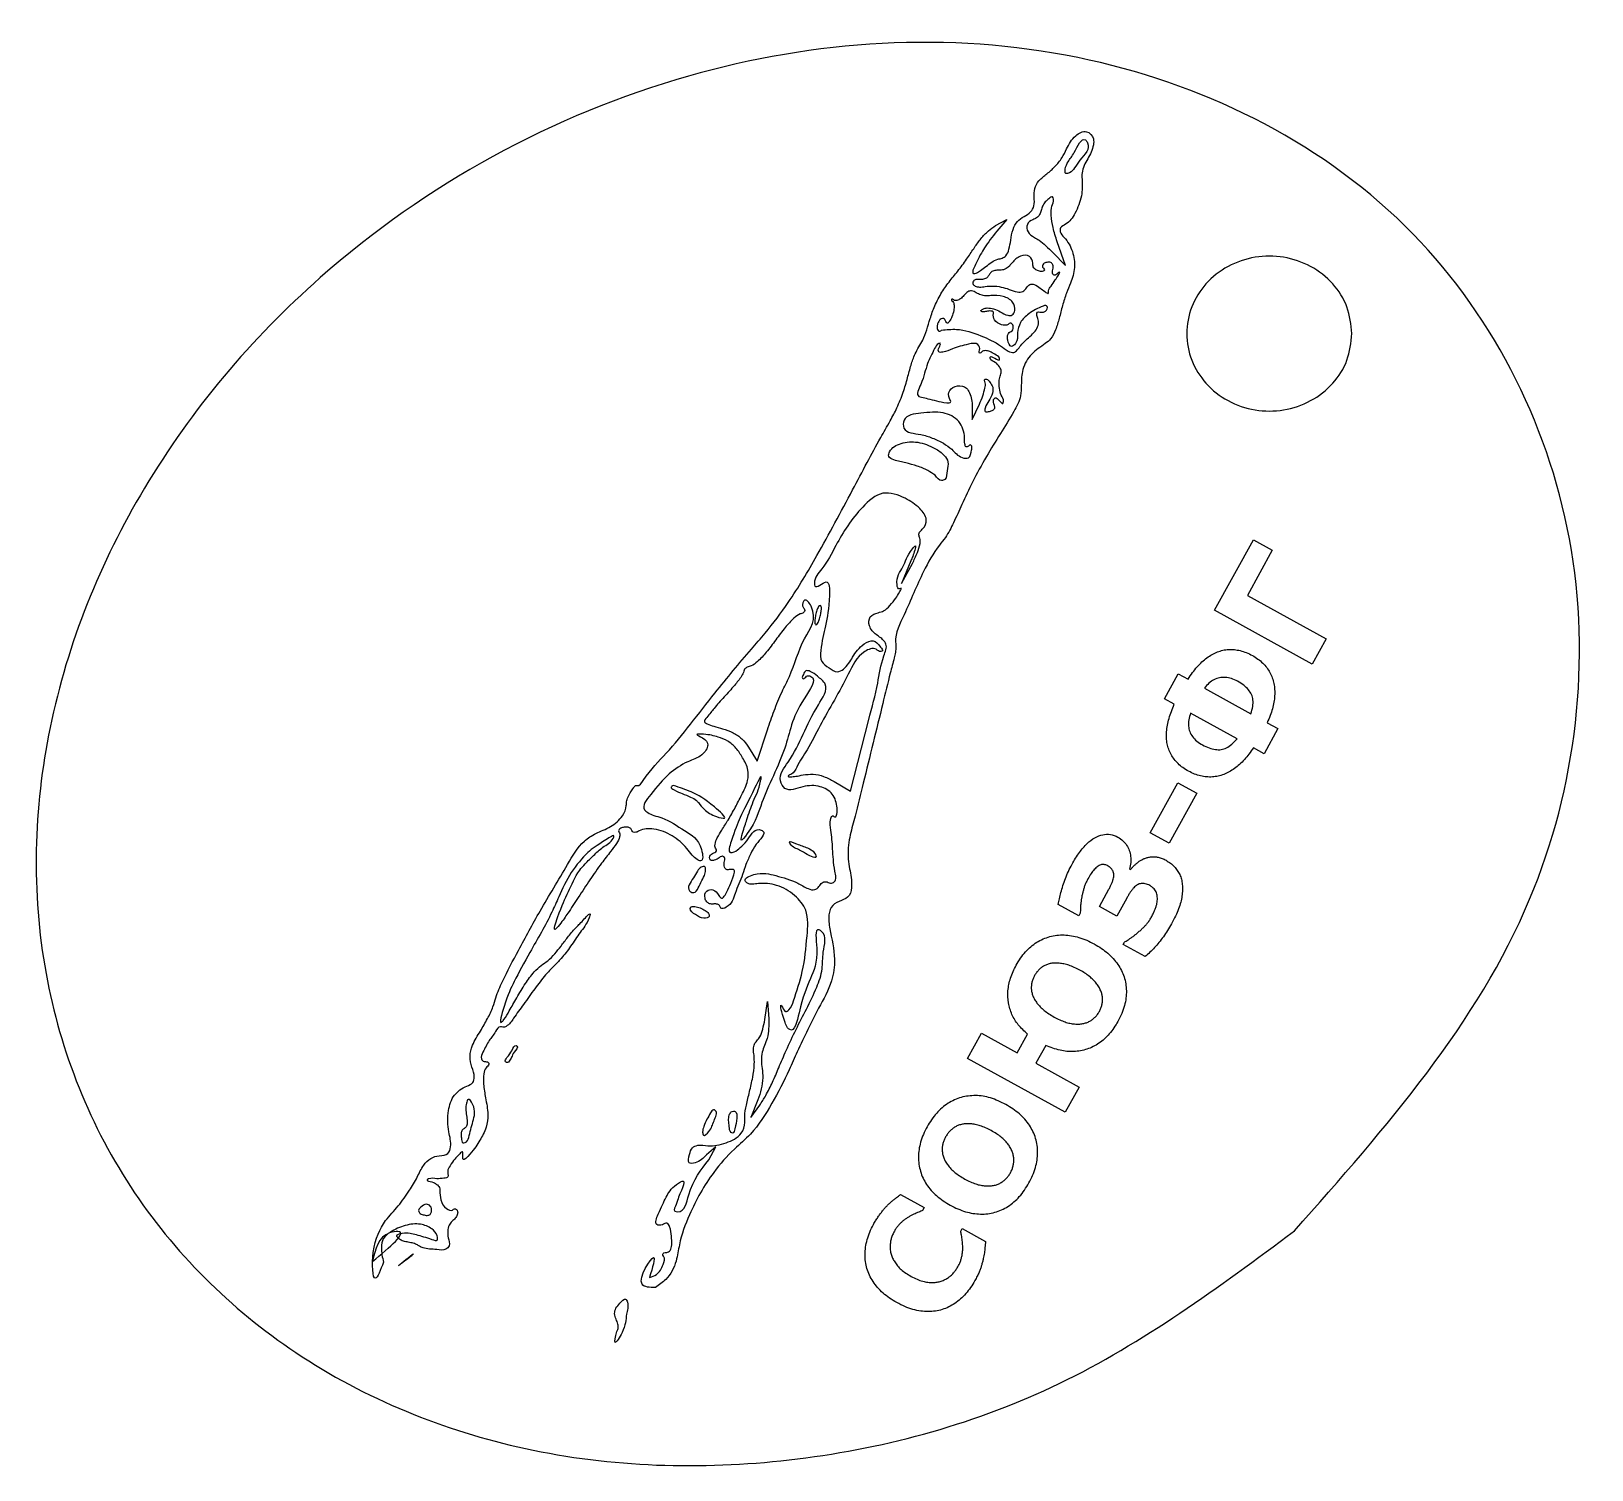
# Model space of a CAD drawing. Extents: x 44.2 to 81.9, y 88.2 to 122.9.
import ezdxf

# ---------------------------------------------------------------- set-up
doc = ezdxf.new("R2010")
doc.units = 0
doc.layers.add('Layer_1', color=7, linetype='CONTINUOUS')

msp = doc.modelspace()

# ---------------------------------------------------------------- linework, layer by layer
at = {"layer": 'Layer_1', "color": 7}
for points in [[(69.512509, 119.806815)], [(68.415976, 117.937312)], [(67.228949, 116.75178)], [(66.174937, 115.6977)], [(66.421937, 112.822342)], [(66.022144, 112.1931)], [(74.161025, 110.383231), (73.558515, 109.290323), (75.460809, 108.241606), (75.125498, 107.633378), (72.767035, 108.933577), (73.704855, 110.634714)], [(63.21887, 108.701527)], [(72.836719, 107.928594)], [(73.323025, 107.218521)], [(60.888355, 106.071547)], [(73.310871, 105.829068)], [(62.833104, 104.959395)], [(72.337698, 104.517112), (71.671444, 103.308577), (71.215274, 103.560059), (71.881529, 104.768594)], [(59.701005, 104.704155)], [(62.675489, 103.293705)], [(71.596619, 102.89546)], [(60.187424, 102.473655)], [(60.343505, 101.745975)], [(70.019276, 99.745919)], [(68.688786, 98.426489)], [(55.800289, 98.2968)], [(67.72636, 96.999152)], [(60.508598, 96.645315)], [(61.091327, 96.824955)], [(54.756998, 96.202103)], [(67.87903, 95.863705)], [(53.856813, 94.40466)], [(52.430337, 93.20895)], [(53.059063, 93.10428)], [(66.978138, 92.746102)], [(58.334375, 91.514257)]]:
    msp.add_lwpolyline(points, close=True, dxfattribs=at)
for points in [[(67.479242, 118.222403), (67.753669, 118.37142), (67.509427, 118.09215)], [(68.865648, 117.571567), (69.170909, 117.255577), (68.966357, 117.834502)], [(66.051696, 113.993415), (66.051603, 113.993572)], [(66.916649, 113.849572), (66.913424, 113.542837), (67.087208, 113.907465)], [(65.431386, 110.124428), (65.207824, 109.58118), (65.469948, 110.0658)], [(71.795054, 106.664724), (71.554296, 106.797452), (71.887859, 107.402511), (72.128617, 107.269784)], [(72.523015, 107.052356), (73.644435, 106.434128)], [(63.583347, 104.80062), (63.979348, 104.562038), (64.416099, 106.292333)], [(73.310871, 105.829068), (72.189451, 106.447297)], [(61.514697, 105.62907), (61.720821, 105.286665), (61.968592, 106.049423)], [(74.037249, 106.217573), (74.295426, 106.075242), (73.961862, 105.470183), (73.703686, 105.612513)], [(70.715548, 102.68724), (70.739324, 102.674133)], [(70.647555, 101.983277), (70.408297, 101.54928), (69.98697, 101.781554), (70.217496, 102.19971)], [(69.522195, 101.616458), (69.489886, 101.557851), (68.994118, 101.831164)], [(71.091899, 100.571408), (70.559697, 100.864805), (70.591134, 100.921829)], [(61.907388, 99.049193), (61.972601, 99.487695), (62.001866, 99.071138)], [(68.688786, 98.426489), (68.451277, 97.995665), (69.495083, 97.420225), (69.159773, 96.811999), (66.80131, 98.112198), (67.136619, 98.720424), (67.998273, 98.245402), (68.248883, 98.699989)], [(61.742104, 97.113765), (61.568823, 96.68604), (61.786266, 96.981488)], [(60.555122, 95.66541), (60.727793, 95.97801), (60.501969, 95.785958)], [(65.18439, 94.823386), (65.756183, 94.508161), (65.717766, 94.438474)], [(52.747665, 94.196505), (52.747611, 94.196813)], [(66.636777, 93.940062), (66.671719, 94.003444), (67.235598, 93.692582)]]:
    msp.add_lwpolyline(points, dxfattribs=at)
at = {"layer": 'Layer_1', "color": 1}
for points in [[(76.084811, 115.615252)], [(74.694919, 93.944875)]]:
    msp.add_lwpolyline(points, close=True, dxfattribs=at)
for points, knots in [([(74.694919, 93.944875), (72.869656, 92.592637), (69.269406, 89.925407), (62.79232, 88.133281), (56.370706, 88.262726), (50.626074, 90.512719), (46.340909, 94.652219), (44.138054, 100.172863), (44.308668, 106.273106), (46.707657, 112.180209), (51.71774, 118.114832), (59.62276, 122.463635), (69.406421, 123.123393), (77.95724, 119.001367), (82.24027, 110.748619), (81.082191, 101.17224), (76.903566, 96.444016), (74.694919, 93.944875)], [0, 0, 0, 0, 6.766367, 13.346357, 19.73316, 25.749556, 31.41027, 37.120766, 43.060724, 49.272926, 55.895829, 66.032651, 75.441806, 84.334187, 92.863332, 101.621928, 111.441654, 111.441654, 111.441654, 111.441654]), ([(76.084811, 115.615252), (76.060674, 115.396067), (76.012391, 114.957604), (75.641246, 114.383061), (75.103032, 113.959325), (74.440708, 113.736042), (73.739581, 113.736042), (73.078276, 113.959325), (72.536095, 114.383061), (72.179257, 114.957604), (72.053852, 115.615253), (72.179257, 116.272901), (72.536095, 116.847444), (73.078276, 117.27118), (73.739581, 117.494463), (74.440708, 117.494463), (75.103032, 117.27118), (75.641246, 116.847444), (76.012391, 116.272901), (76.060674, 115.834438), (76.084811, 115.615252)], [0, 0, 0, 0, 0.653902, 1.308082, 1.986449, 2.677561, 3.363637, 4.054749, 4.733116, 5.387296, 6.041198, 6.695099, 7.349279, 8.027647, 8.718759, 9.404835, 10.095947, 10.774314, 11.428494, 12.082395, 12.082395, 12.082395, 12.082395])]:
    msp.add_open_spline(points, degree=3, knots=knots, dxfattribs=at)
at = {"layer": 'Layer_1', "color": 7}
for points, knots in [([(67.509427, 118.09215), (67.402389, 117.951536), (67.196522, 117.681092), (67.060316, 117.427622), (66.879601, 117.0476), (67.038049, 117.080018), (67.128618, 117.143069), (67.250328, 117.239789), (67.381367, 117.337685), (67.512702, 117.417875), (67.641183, 117.427574), (67.755025, 117.504099), (67.811274, 117.669316), (67.849294, 117.884368), (67.881654, 118.119127), (67.991481, 118.329522), (68.164085, 118.442843), (68.33313, 118.532492), (68.424158, 118.710774), (68.41, 118.907877), (68.405605, 119.120395), (68.524305, 119.327874), (68.721124, 119.471615), (68.920227, 119.645683), (69.084116, 119.847012), (69.216988, 120.119044), (69.353325, 120.382885), (69.671897, 120.560125), (69.861748, 120.350218), (69.842063, 120.158854), (69.797461, 119.99368), (69.702102, 119.835128), (69.610224, 119.674982), (69.558589, 119.505137), (69.573478, 119.258964), (69.575242, 118.920239), (69.423387, 118.542899), (69.246418, 118.272989), (69.037699, 118.198786), (69.02859, 118.042829), (69.200146, 117.887303), (69.353265, 117.607677), (69.415686, 117.207424), (69.307944, 116.872541), (69.1797, 116.577208), (69.091222, 116.293259), (69.019566, 115.99183), (68.939589, 115.719181), (68.834205, 115.497835), (68.615795, 115.322159), (68.326424, 115.142403), (68.110052, 114.770391), (68.100257, 114.410793), (68.098462, 114.056884), (67.886513, 113.664979), (67.591387, 113.192912), (67.244016, 112.63227), (66.933386, 112.061976), (66.681616, 111.521925), (66.476935, 111.070779), (66.30865, 110.732429), (66.013121, 110.377721), (65.659042, 109.75479), (65.355271, 108.970865), (65.035551, 108.358156), (65.07855, 108.045598), (65.063326, 107.91835), (65.014446, 107.706538), (64.902679, 107.295776), (64.737735, 106.610009), (64.520649, 105.722713), (64.297375, 104.816029), (64.121696, 104.074433), (63.981729, 103.581225), (63.921054, 103.255652), (63.911891, 102.997822), (63.951471, 102.679838), (64.02216, 102.379338), (63.986671, 102.032405), (63.752282, 101.91629), (63.521282, 101.833517), (63.428969, 101.545872), (63.491048, 101.109442), (63.629404, 100.583811), (63.533778, 99.90766), (63.222532, 99.372674), (62.941714, 98.804796), (62.699443, 98.309799), (62.444839, 97.699901), (62.083863, 97.029151), (61.674119, 96.348352), (61.105809, 95.885544), (60.564578, 95.263617), (60.121669, 94.475056), (59.849152, 93.734491), (59.78125, 93.180552), (59.583544, 92.798445), (59.356129, 92.640726), (59.268958, 92.58027)], [0, 0, 0, 0, 0.501053, 0.963677, 1.181138, 1.24449, 1.367115, 1.528384, 1.703283, 1.862898, 1.978145, 2.081889, 2.25334, 2.478033, 2.744811, 2.960207, 3.163019, 3.354989, 3.523113, 3.726246, 3.941371, 4.149151, 4.411204, 4.667635, 4.942211, 5.182927, 5.570709, 5.848371, 6.088931, 6.234231, 6.414137, 6.599204, 6.785473, 6.969015, 7.11996, 7.521971, 7.972424, 8.322137, 8.466336, 8.561018, 8.728848, 9.124323, 9.509617, 9.903984, 10.158891, 10.478164, 10.793814, 11.087405, 11.334173, 11.509744, 11.9181, 12.350975, 12.726492, 12.988052, 13.400426, 14.024946, 14.674245, 15.373609, 15.973271, 16.459989, 16.862949, 17.098668, 17.841898, 18.986463, 19.681746, 19.78821, 19.924399, 20.063252, 20.440703, 21.200914, 22.179329, 23.181033, 24.002318, 24.465401, 24.718519, 24.993745, 25.236443, 25.672633, 25.947796, 26.171018, 26.407441, 26.652862, 26.990233, 27.735759, 28.261302, 28.989348, 29.572389, 30.16584, 30.641592, 31.552863, 32.457393, 32.988441, 33.73803, 34.917973, 35.684305, 36.083332, 36.591493, 36.907348, 36.907348, 36.907348, 36.907348]), ([(69.512509, 119.806815), (69.639377, 119.942011), (69.790543, 120.103101), (69.577619, 120.407431), (69.395326, 119.986812), (69.24104, 119.789545), (69.156081, 119.632477), (69.151804, 119.458261), (69.304247, 119.504249), (69.398038, 119.627864), (69.470521, 119.741175), (69.512509, 119.806815)], [0, 0, 0, 0, 0.455482, 0.542722, 0.94901, 1.215925, 1.411501, 1.51215, 1.602269, 1.770024, 2.001007, 2.001007, 2.001007, 2.001007]), ([(68.966357, 117.834502), (68.9303, 117.947457), (68.863544, 118.156582), (68.819869, 118.444077), (68.817946, 118.684043), (68.894778, 118.814289), (68.852836, 118.946924), (68.749981, 118.862179), (68.677296, 118.798759), (68.610281, 118.697344), (68.582664, 118.58934), (68.549263, 118.485823), (68.474334, 118.403215), (68.35317, 118.362623), (68.21324, 118.264133), (68.244718, 118.044009), (68.356652, 117.974272), (68.415976, 117.937312)], [0, 0, 0, 0, 0.354474, 0.656274, 0.877356, 1.048714, 1.106572, 1.206977, 1.319081, 1.440279, 1.551234, 1.655227, 1.763945, 1.868313, 2.04095, 2.221018, 2.424064, 2.424064, 2.424064, 2.424064]), ([(52.747611, 94.196813), (52.851369, 94.313125), (53.058785, 94.545638), (53.31657, 94.896358), (53.51371, 95.232108), (53.639456, 95.515481), (53.826885, 95.712142), (54.038428, 95.772066), (54.270642, 95.772206), (54.348493, 96.048292), (54.255146, 96.381337), (54.23367, 96.81381), (54.37452, 97.244456), (54.639342, 97.422727), (54.869945, 97.503847), (54.908539, 97.704105), (54.825693, 97.903386), (54.765039, 98.163428), (54.851895, 98.473454), (55.034524, 98.757666), (55.208767, 99.063145), (55.341923, 99.329421), (55.422293, 99.643414), (55.628423, 100.099214), (55.99267, 100.791937), (56.510957, 101.740803), (57.042698, 102.60776), (57.433717, 103.305231), (57.83915, 103.565047), (58.19267, 103.685602), (58.462103, 103.922264), (58.568104, 104.158619), (58.561519, 104.320406), (58.607289, 104.431834), (58.664724, 104.552179), (58.732969, 104.630357), (58.778374, 104.713801), (58.880575, 104.680641), (59.12097, 105.068501), (59.741972, 105.667574), (60.455634, 106.643438), (61.14041, 107.471295), (61.541839, 107.958527), (62.011911, 108.483567), (62.566043, 109.222076), (63.252855, 110.388346), (63.862459, 111.529473), (64.366766, 112.483098), (64.665751, 113.041278), (64.920496, 113.474109), (65.109562, 113.837182), (65.249785, 114.185534), (65.351046, 114.532989), (65.431737, 114.845133), (65.518661, 115.098286), (65.626458, 115.292844), (65.736421, 115.477368), (65.822857, 115.708426), (65.900102, 115.990014), (66.010343, 116.300334), (66.173538, 116.608689), (66.377763, 116.895866), (66.599788, 117.162353), (66.796959, 117.429783), (66.962602, 117.6871), (67.12234, 117.910206), (67.290921, 118.091198), (67.421082, 118.181882), (67.479242, 118.222403)], [0, 0, 0, 0, 0.467424, 0.934394, 1.303397, 1.632536, 1.86486, 2.082179, 2.296026, 2.466099, 2.830626, 3.347671, 3.745631, 4.116252, 4.282484, 4.423272, 4.662284, 4.930314, 5.204331, 5.598571, 5.942551, 6.260465, 6.486689, 6.911682, 7.755737, 8.837996, 10.145393, 10.838453, 11.174226, 11.563499, 11.953022, 12.215674, 12.305272, 12.431722, 12.572478, 12.69445, 12.770661, 12.797239, 12.989117, 13.853479, 15.720824, 16.421191, 17.100124, 17.610757, 18.535778, 19.863457, 21.666462, 22.417531, 23.09982, 23.56574, 23.924072, 24.326893, 24.689863, 25.008802, 25.294899, 25.489033, 25.674984, 25.938529, 26.225159, 26.551666, 26.924136, 27.267537, 27.607004, 27.964581, 28.263389, 28.524841, 28.787562, 28.999782, 28.999782, 28.999782, 28.999782]), ([(68.415974, 117.937312), (68.454826, 117.915487), (68.554302, 117.859606), (68.701629, 117.731776), (68.808442, 117.627445), (68.865648, 117.571567)], [0, 0, 0, 0, 0.133444, 0.341669, 0.5818, 0.5818, 0.5818, 0.5818]), ([(67.228943, 116.751787), (67.28807, 116.758185), (67.416951, 116.772128), (67.613588, 116.745492), (67.811726, 116.687154), (67.974606, 116.615805), (68.14246, 116.615819), (68.225406, 116.714862), (68.295425, 116.817437), (68.440331, 116.804105), (68.545184, 116.719059), (68.653856, 116.647614), (68.708368, 116.596432), (68.764625, 116.577915), (68.744604, 116.689887), (68.835783, 116.763401), (68.916094, 116.915846), (68.98025, 116.991175), (69.04582, 117.117134), (68.956675, 117.063778), (68.915559, 117.000591), (68.832686, 117.065031), (68.870763, 117.163981), (68.877527, 117.264921), (68.811544, 117.350071), (68.717426, 117.336532), (68.642522, 117.313132), (68.597636, 117.247515), (68.62954, 117.196385), (68.675086, 117.147147), (68.610507, 117.107253), (68.53737, 117.120635), (68.449174, 117.148336), (68.379956, 117.222395), (68.380897, 117.344316), (68.316723, 117.523731), (68.049353, 117.500754), (67.902186, 117.358518), (67.794553, 117.218238), (67.680308, 117.150688), (67.563379, 117.140454), (67.460784, 117.146232), (67.370314, 117.107628), (67.324553, 117.03356), (67.278949, 116.959175), (67.188737, 116.921575), (67.094071, 116.922521), (67.007022, 116.929618), (66.936347, 116.89104), (66.921838, 116.812295), (66.991237, 116.749674), (67.100715, 116.732817), (67.182924, 116.744974), (67.228949, 116.75178)], [0, 0, 0, 0, 0.177898, 0.387766, 0.590096, 0.7945, 0.926268, 1.050599, 1.166495, 1.270274, 1.436751, 1.571742, 1.654782, 1.66883, 1.72889, 1.861566, 2.041701, 2.194637, 2.257044, 2.308243, 2.406207, 2.452576, 2.564554, 2.677576, 2.753311, 2.849148, 2.933199, 2.99135, 3.052286, 3.105452, 3.147045, 3.230697, 3.329884, 3.420934, 3.508495, 3.691689, 3.905373, 4.164273, 4.301464, 4.433591, 4.547202, 4.648318, 4.741404, 4.823253, 4.905057, 4.997946, 5.098729, 5.189012, 5.256602, 5.319209, 5.395984, 5.505334, 5.644425, 5.644425, 5.644425, 5.644425]), ([(66.174971, 115.697632), (66.296002, 115.71091), (66.619686, 115.74642), (67.103509, 115.577205), (67.528594, 115.388453), (67.74988, 115.200288), (67.913556, 115.134943), (68.015452, 115.227716), (68.090033, 115.3405), (68.207933, 115.457403), (68.342471, 115.572865), (68.462996, 115.694074), (68.527031, 115.839714), (68.508939, 115.972432), (68.468163, 116.056261), (68.482947, 116.14428), (68.557892, 116.135467), (68.620041, 116.121481), (68.689987, 116.153393), (68.726767, 116.205508), (68.738997, 116.269201), (68.683319, 116.30164), (68.520435, 116.236142), (68.302995, 116.127985), (68.062398, 115.903842), (67.996253, 115.62959), (68.021416, 115.414519), (67.834922, 115.24766), (67.771926, 115.437669), (67.763236, 115.541099), (67.777797, 115.620969), (67.830348, 115.656986), (67.883577, 115.679371), (67.90728, 115.73904), (67.906035, 115.798936), (67.884765, 115.854934), (67.826768, 115.874438), (67.758216, 115.807501), (67.602081, 115.816549), (67.446506, 115.924141), (67.41605, 116.056061), (67.434107, 116.154759), (67.342133, 116.163086), (67.260057, 116.158384), (67.182242, 116.126389), (67.104263, 116.165765), (67.19458, 116.226104), (67.288538, 116.239421), (67.442153, 116.214419), (67.604108, 116.144668), (67.734947, 116.050488), (67.896421, 116.047337), (67.96605, 116.20078), (67.903815, 116.408209), (67.654206, 116.539773), (67.424071, 116.538324), (67.242451, 116.520921), (67.122204, 116.546252), (67.011781, 116.596324), (66.912927, 116.6598), (66.789173, 116.629886), (66.720038, 116.535788), (66.640936, 116.453441), (66.549937, 116.414003), (66.476882, 116.410134), (66.427416, 116.460515), (66.404067, 116.418192), (66.467123, 116.382506), (66.481064, 116.287224), (66.474395, 116.161881), (66.428489, 116.024172), (66.383643, 115.933117), (66.312131, 115.845716), (66.268878, 115.911876), (66.259282, 115.967099), (66.192157, 115.991873), (66.134349, 115.95039), (66.092625, 115.888126), (66.06549, 115.812769), (66.062868, 115.742542), (66.083767, 115.686553), (66.135681, 115.666224), (66.160999, 115.686524), (66.174937, 115.6977)], [0, 0, 0, 0, 0.361831, 0.967675, 1.50625, 1.730343, 1.864389, 1.970982, 2.10373, 2.279757, 2.462087, 2.638113, 2.788553, 2.921076, 3.020361, 3.078886, 3.135093, 3.20835, 3.277533, 3.346415, 3.400784, 3.443123, 3.509652, 3.900989, 4.193369, 4.453044, 4.713749, 4.835598, 5.013637, 5.105475, 5.179571, 5.235732, 5.289147, 5.347287, 5.412804, 5.469781, 5.51398, 5.569906, 5.730944, 5.936616, 6.089487, 6.131435, 6.19442, 6.300774, 6.403457, 6.43926, 6.503254, 6.615436, 6.768864, 6.943867, 7.146312, 7.249492, 7.37228, 7.578704, 7.845565, 8.148757, 8.263579, 8.391292, 8.510219, 8.630599, 8.726552, 8.85788, 8.970811, 9.06754, 9.144392, 9.193456, 9.209248, 9.262631, 9.356306, 9.488388, 9.642029, 9.770761, 9.838411, 9.888077, 9.955625, 10.00671, 10.069542, 10.150614, 10.232738, 10.305336, 10.359437, 10.400163, 10.450048, 10.450048, 10.450048, 10.450048]), ([(67.087208, 113.907465), (67.117083, 113.974636), (67.173179, 114.100761), (67.215762, 114.283622), (67.246186, 114.402522), (67.19491, 114.515952), (67.290944, 114.516384), (67.345532, 114.430829), (67.42988, 114.324846), (67.405051, 114.152979), (67.320185, 113.986683), (67.233684, 113.87028), (67.203541, 113.712499), (67.320507, 113.729949), (67.386564, 113.754718), (67.450183, 113.786636), (67.476121, 113.881516), (67.392306, 113.96645), (67.478257, 114.095428), (67.565285, 114.009087), (67.651539, 113.894551), (67.686063, 114.022373), (67.603355, 114.125476), (67.571163, 114.29211), (67.554212, 114.448138), (67.586804, 114.580941), (67.631821, 114.699692), (67.573857, 114.825555), (67.480554, 114.930152), (67.353188, 114.969238), (67.342433, 115.086494), (67.462577, 115.017998), (67.581822, 114.949504), (67.57264, 115.065797), (67.45485, 115.106798), (67.352316, 115.187254), (67.237312, 115.210292), (67.153122, 115.190907), (67.113323, 115.128014), (67.066085, 115.16257), (67.117608, 115.24061), (67.05502, 115.408692), (66.748934, 115.345226), (66.478673, 115.272925), (66.271678, 115.164069), (66.080639, 115.157512), (66.102823, 115.27405), (66.174161, 115.395465), (66.058047, 115.358191), (65.973063, 115.178797), (65.793788, 114.842333), (65.749583, 114.516178), (65.540118, 114.110002), (65.724552, 114.075617), (65.858908, 114.037414), (65.981035, 114.009542), (66.051696, 113.993415)], [0, 0, 0, 0, 0.22139, 0.415702, 0.545333, 0.626699, 0.662848, 0.77734, 0.911572, 1.057172, 1.261833, 1.459144, 1.539903, 1.627208, 1.715234, 1.78068, 1.821355, 1.991042, 2.060719, 2.184223, 2.290209, 2.333936, 2.499491, 2.67155, 2.835674, 2.96446, 3.081919, 3.199436, 3.352593, 3.507683, 3.536176, 3.654247, 3.77211, 3.800346, 3.953997, 4.089084, 4.202163, 4.2884, 4.344981, 4.369593, 4.428575, 4.569633, 4.798648, 5.203705, 5.449443, 5.547849, 5.651559, 5.756478, 5.789557, 5.948397, 6.346136, 6.879021, 7.167619, 7.232108, 7.38893, 7.604236, 7.604236, 7.604236, 7.604236]), ([(66.051603, 113.993572), (66.122451, 113.973136), (66.220366, 113.944892), (66.426329, 113.941531), (66.332153, 114.085985), (66.344834, 114.26244), (66.556649, 114.385285), (66.772133, 114.334695), (66.857433, 114.173569), (66.906, 114.022592), (66.913054, 113.90797), (66.916649, 113.849572)], [0, 0, 0, 0, 0.251961, 0.348224, 0.436208, 0.63084, 0.850792, 1.075132, 1.208471, 1.376563, 1.551146, 1.551146, 1.551146, 1.551146]), ([(66.421918, 112.822267), (66.492129, 112.742692), (66.595945, 112.625028), (66.868319, 112.580783), (66.890249, 112.772846), (66.917102, 112.875227), (66.873212, 112.945031), (66.826936, 112.89444), (66.755915, 112.861818), (66.725257, 112.987949), (66.740119, 113.17791), (66.632801, 113.539122), (66.17334, 113.753276), (65.740325, 113.694734), (65.248696, 113.648899), (65.239362, 113.211801), (65.647229, 113.204102), (65.95062, 113.097667), (66.213017, 112.984025), (66.356855, 112.872709), (66.421937, 112.822342)], [0, 0, 0, 0, 0.320153, 0.473387, 0.673691, 0.764285, 0.806834, 0.864804, 0.923383, 1.001192, 1.157276, 1.563287, 1.996201, 2.531914, 2.972002, 3.161351, 3.594036, 3.886978, 4.18555, 4.432276, 4.432276, 4.432276, 4.432276]), ([(66.022144, 112.1931), (66.067497, 112.12919), (66.131069, 112.039607), (66.308823, 112.108584), (66.294002, 112.309863), (66.358746, 112.505665), (66.227051, 112.712381), (65.973035, 112.872835), (65.616601, 113.021325), (65.212904, 112.992967), (64.939362, 112.853127), (64.872449, 112.626149), (65.080665, 112.537359), (65.302409, 112.496959), (65.586536, 112.419504), (65.829236, 112.3256), (65.963998, 112.233038), (66.022144, 112.1931)], [0, 0, 0, 0, 0.199865, 0.280154, 0.494669, 0.70813, 0.886523, 1.169661, 1.611343, 2.013679, 2.357033, 2.468635, 2.615948, 2.913063, 3.203173, 3.481044, 3.69193, 3.69193, 3.69193, 3.69193]), ([(65.469948, 110.0658), (65.51195, 110.151912), (65.58727, 110.30633), (65.659771, 110.511201), (65.660568, 110.660771), (65.616748, 110.753884), (65.651083, 110.84571), (65.761805, 110.926469), (65.856072, 111.155073), (65.623038, 111.437463), (65.282347, 111.670489), (64.722514, 111.861168), (64.104149, 111.296488), (63.685121, 110.647156), (63.366628, 109.992767), (63.08575, 109.71505), (63.118245, 109.421459), (63.480116, 109.783912), (63.471945, 109.038301), (63.386296, 108.626923), (63.262675, 108.09103), (63.23649, 107.682542), (63.457001, 107.553956), (63.635359, 107.406281), (63.878974, 107.546688), (64.033677, 107.824058), (64.222834, 108.093613), (64.547275, 108.250869), (64.655724, 108.095037), (64.77522, 107.962313), (64.676314, 107.92094), (64.558456, 108.052793), (64.152533, 107.889522), (63.828485, 107.155221), (63.349982, 106.381392), (62.964447, 105.602097), (62.716396, 105.247211), (62.606827, 104.988651), (62.509003, 104.965256), (62.47859, 104.947819), (62.460372, 104.903725), (62.566146, 104.913839), (62.662636, 104.922796), (62.770361, 104.945924), (62.833104, 104.959395)], [0, 0, 0, 0, 0.287737, 0.51598, 0.645504, 0.725546, 0.812734, 0.910889, 1.136567, 1.453899, 1.881428, 2.432828, 3.024758, 4.154237, 4.810731, 5.207261, 5.27293, 5.559942, 5.894125, 6.638654, 7.239362, 7.508974, 7.741587, 7.960884, 8.12659, 8.488701, 8.911354, 9.144957, 9.380817, 9.478062, 9.51529, 9.645154, 9.92032, 10.599654, 12.015706, 12.677523, 13.165627, 13.376215, 13.422609, 13.458451, 13.48214, 13.535876, 13.667108, 13.850155, 13.850155, 13.850155, 13.850155]), ([(64.416099, 106.292333), (64.497312, 106.588712), (64.638506, 107.103987), (64.709777, 107.697692), (64.876047, 108.05838), (64.783912, 108.198428), (64.70404, 108.273952), (64.559626, 108.367552), (64.410066, 108.522177), (64.415143, 108.805163), (64.623562, 108.867866), (64.798782, 108.919793), (64.93873, 109.049936), (65.076751, 109.22566), (65.132746, 109.324005), (65.226174, 109.490727), (65.125451, 109.416792), (65.050489, 109.722347), (65.287767, 109.987467), (65.336642, 110.265271), (65.567014, 110.531995), (65.50747, 110.29045), (65.46358, 110.194678), (65.431386, 110.124428)], [0, 0, 0, 0, 0.910913, 1.583685, 1.873246, 1.950969, 2.068011, 2.202815, 2.467808, 2.686447, 2.901363, 3.041325, 3.240223, 3.46785, 3.654075, 3.739545, 3.783585, 3.898535, 4.354641, 4.850448, 4.94936, 5.051193, 5.331501, 5.331501, 5.331501, 5.331501]), ([(61.968592, 106.049423), (62.022132, 106.201628), (62.130864, 106.510731), (62.302344, 106.941403), (62.601014, 107.500734), (62.769988, 108.208046), (63.233799, 108.776015), (62.888374, 109.239184), (62.819306, 109.112397), (62.813253, 109.039252), (62.850684, 108.985177), (62.887358, 108.926085), (62.835111, 108.864024), (62.727956, 108.842949), (62.573732, 108.717125), (62.38108, 108.505633), (62.17148, 108.218542), (61.960409, 107.93226), (61.766533, 107.718121), (61.604512, 107.593489), (61.488989, 107.566138), (61.416172, 107.522852), (61.401008, 107.433119), (61.321852, 107.298936), (61.155765, 107.095306), (60.932058, 106.842847), (60.686413, 106.584701), (60.561674, 106.402518), (60.412364, 106.243128), (60.550874, 106.17396), (60.686325, 106.124471), (60.815137, 106.090727), (60.888355, 106.071547)], [0, 0, 0, 0, 0.484023, 0.982965, 1.390014, 2.377163, 3.174726, 3.390016, 3.464561, 3.534523, 3.603625, 3.660668, 3.719853, 3.80747, 3.987136, 4.295719, 4.672635, 5.050227, 5.360803, 5.543732, 5.643696, 5.721594, 5.774523, 5.905291, 6.186053, 6.559365, 6.930842, 7.206501, 7.329077, 7.411638, 7.580486, 7.802862, 7.802862, 7.802862, 7.802862]), ([(63.218869, 108.70152), (63.231521, 108.740261), (63.256153, 108.815682), (63.267503, 108.925544), (63.279949, 109.000881), (63.242605, 109.068191), (63.190157, 109.002974), (63.163304, 108.930894), (63.128666, 108.820839), (63.117383, 108.712223), (63.104896, 108.636612), (63.142279, 108.569493), (63.194701, 108.634284), (63.209191, 108.674598), (63.21887, 108.701527)], [0, 0, 0, 0, 0.122293, 0.238077, 0.324805, 0.364082, 0.411185, 0.505941, 0.628225, 0.744008, 0.830741, 0.869961, 0.917045, 1.011773, 1.011773, 1.011773, 1.011773]), ([(72.128617, 107.269784), (72.163581, 107.323391), (72.230995, 107.42675), (72.343063, 107.56621), (72.459401, 107.685915), (72.579188, 107.78734), (72.704012, 107.870249), (72.793033, 107.909387), (72.836719, 107.928594)], [0, 0, 0, 0, 0.191915, 0.37003, 0.535748, 0.691938, 0.840285, 0.98323, 0.98323, 0.98323, 0.98323]), ([(72.836719, 107.928594), (72.880198, 107.943158), (72.967099, 107.972268), (73.105181, 107.989338), (73.246266, 107.98573), (73.390741, 107.96207), (73.53685, 107.913901), (73.68013, 107.845056), (73.814663, 107.760608), (73.932384, 107.662293), (74.029827, 107.551997), (74.10735, 107.431287), (74.165167, 107.301207), (74.203009, 107.162274), (74.219748, 107.016464), (74.219987, 106.865977), (74.202041, 106.711585), (74.166004, 106.552016), (74.111571, 106.38561), (74.062654, 106.275012), (74.037249, 106.217573)], [0, 0, 0, 0, 0.137277, 0.27438, 0.414694, 0.559611, 0.711904, 0.874569, 1.035438, 1.187253, 1.333074, 1.475245, 1.615963, 1.758509, 1.905478, 2.054976, 2.209069, 2.370725, 2.545014, 2.733345, 2.733345, 2.733345, 2.733345]), ([(61.786266, 96.981488), (61.834935, 97.05818), (61.948623, 97.237331), (62.098026, 97.541392), (62.253042, 97.908764), (62.434074, 98.337633), (62.657849, 98.810217), (62.918123, 99.314222), (63.152285, 99.785572), (63.316961, 100.257826), (63.288553, 100.690602), (63.422345, 101.096154), (63.092383, 101.294109), (63.233506, 100.529063), (62.983598, 100.0057), (62.782667, 99.493425), (62.620622, 98.70421), (62.432061, 98.868533), (62.389656, 98.996033), (62.333194, 99.16902), (62.302798, 99.273741), (62.286534, 99.426113), (62.356404, 99.319767), (62.387319, 99.210505), (62.54548, 99.324351), (62.647728, 99.655022), (62.854894, 100.253088), (62.91834, 100.977829), (62.9808, 101.657284), (62.628414, 102.080183), (62.221818, 102.316387), (61.847901, 102.35346), (61.615455, 102.313331), (61.498554, 102.324844), (61.371433, 102.453148), (61.79705, 102.627832), (62.161763, 102.527878), (62.634759, 102.400426), (62.904264, 102.221169), (63.109961, 102.158614), (63.216308, 102.262021), (63.276797, 102.35657), (63.392266, 102.395329), (63.481963, 102.330203), (63.657697, 102.38609), (63.562879, 102.763519), (63.551626, 103.126778), (63.516471, 103.582916), (63.463853, 103.812865), (63.53493, 104.001948), (63.618362, 103.911893), (63.658983, 104.050372), (63.65659, 104.21579), (63.576488, 104.526963), (63.218835, 104.712227), (62.832422, 104.706859), (62.422448, 104.519068), (62.204006, 104.9146), (62.749066, 105.594431), (62.920977, 106.277375), (63.498692, 107.102518), (63.18254, 107.330606), (63.049911, 107.45105), (62.885009, 107.494638), (62.847715, 107.390945), (62.792145, 107.309228), (62.863812, 107.263926), (62.904917, 107.370713), (63.221067, 107.301551), (62.557586, 106.457588), (62.48477, 105.626455), (61.825387, 104.399807), (61.701766, 103.814738), (61.296632, 103.297343), (61.398118, 103.649868), (61.477726, 103.894265), (61.630251, 104.359077), (61.780005, 104.623876), (61.839601, 105.01429), (61.521098, 104.334519), (61.327269, 104.00025), (61.15561, 103.549015), (60.997341, 103.049712), (61.207632, 103.103623), (61.324127, 103.216648), (61.521714, 103.384597), (61.649054, 103.691347), (61.978471, 103.57293), (61.679836, 103.296973), (61.571263, 103.057956), (61.447016, 102.809265), (61.353409, 102.479083), (61.189152, 102.131209), (61.102865, 101.798849), (60.841383, 101.702433), (60.817645, 101.813827), (60.738975, 101.846752), (60.658907, 101.839459), (60.571023, 101.837024), (60.496678, 101.895385), (60.443627, 102.002098), (60.468746, 102.176807), (60.688201, 102.205724), (60.772255, 102.085048), (60.867132, 101.942806), (60.991588, 102.114517), (61.063062, 102.293115), (61.145868, 102.471003), (61.196234, 102.677837), (61.069256, 102.676468), (60.980835, 102.656635), (60.915236, 102.744724), (60.923713, 102.844914), (60.960369, 102.952778), (60.863589, 103.014473), (60.784514, 102.934162), (60.700704, 102.896052), (60.615998, 102.8801), (60.56645, 102.934278), (60.576145, 102.997946), (60.613001, 103.05236), (60.67114, 103.076267), (60.727553, 103.091545), (60.749448, 103.148973), (60.698835, 103.198305), (60.700853, 103.309713), (60.763238, 103.454883), (60.879432, 103.646255), (61.03404, 103.884776), (61.192714, 104.168142), (61.351728, 104.484643), (61.504245, 104.774035), (61.521118, 105.104583), (61.38032, 105.362537), (61.226229, 105.606351), (61.023504, 105.783837), (60.733467, 105.889474), (60.548617, 105.939095), (60.187563, 105.949716), (60.452793, 105.850452), (60.584654, 105.66732), (60.366818, 105.383183), (59.994259, 105.279955), (59.533004, 104.959626), (59.249083, 104.606326), (58.902628, 104.176896), (59.097266, 104.031859), (59.235853, 103.970541), (59.560108, 103.893955), (59.96439, 103.595182), (60.376117, 103.38432), (60.433865, 102.83226), (60.243233, 102.924517), (60.1433, 103.029011), (59.977316, 103.255618), (59.682911, 103.506767), (59.277078, 103.670447), (58.947321, 103.657391), (58.805766, 103.567461), (58.726448, 103.565081), (58.695269, 103.623108), (58.66145, 103.681602), (58.577611, 103.702748), (58.490575, 103.695987), (58.415199, 103.671877), (58.361222, 103.611354), (58.411081, 103.547159), (58.403619, 103.432257), (58.316823, 103.282114), (58.16079, 103.07824), (57.936706, 102.795247), (57.677793, 102.421294), (57.415732, 102.019441), (57.163428, 101.634321), (57.011438, 101.413248), (56.773886, 101.12522), (56.980677, 101.765927), (57.13805, 102.071457), (57.350293, 102.56616), (57.585735, 102.833124), (57.776941, 103.015225), (57.994218, 103.234825), (58.201425, 103.323204), (58.297922, 103.541901), (57.880178, 103.269428), (57.6305, 103.114923), (57.194469, 102.591145), (56.965203, 102.092794), (56.749271, 101.60051), (56.512818, 101.153007), (56.198108, 100.619164), (55.847432, 99.959139), (55.677307, 99.604258), (55.466743, 98.884834), (55.652545, 99.100242), (55.751109, 99.2885), (55.923068, 99.590294), (56.112756, 99.907932), (56.306244, 100.176646), (56.496239, 100.354147), (56.681684, 100.475766), (56.837915, 100.637222), (56.992059, 100.83106), (57.146963, 101.040362), (57.339884, 101.266155), (57.47842, 101.397586), (57.718728, 101.674189), (57.621238, 101.364885), (57.446536, 101.171616), (57.226609, 100.821627), (57.017116, 100.549369), (56.802237, 100.329142), (56.578169, 100.096368), (56.339661, 99.786137), (56.096079, 99.425693), (55.865848, 99.129071), (55.725148, 98.902805), (55.58784, 98.857142), (55.483305, 98.901879), (55.38325, 98.712508), (55.235421, 98.536175), (55.130398, 98.318753), (55.025206, 98.117315), (55.128892, 98.022011), (55.229414, 98.043233), (55.255317, 97.94296), (55.144856, 97.885602), (55.111251, 97.707321), (55.111956, 97.463882), (55.165896, 97.135535), (55.235851, 96.790526), (55.195785, 96.432974), (55.005787, 96.099149), (54.880905, 95.89177), (54.584315, 95.589071), (54.62116, 95.77353), (54.612087, 95.884742), (54.501468, 95.765406), (54.417634, 95.685683), (54.315046, 95.53619), (54.234772, 95.403581), (54.259636, 95.313101), (54.262808, 95.225166), (54.124101, 95.219047), (53.982162, 95.19285), (53.845925, 95.236896), (53.709577, 95.158675), (53.893598, 95.131926), (53.96987, 95.0816), (54.059475, 95.009972), (54.060591, 94.869064), (54.072558, 94.685013), (54.171437, 94.49427), (54.34532, 94.419184), (54.410006, 94.489784), (54.470345, 94.469748), (54.495939, 94.408386), (54.484199, 94.328833), (54.436817, 94.244537), (54.350175, 94.180835), (54.270057, 94.082228), (54.244564, 93.936002), (54.252012, 93.772191), (54.324202, 93.606182), (54.18087, 93.466291), (53.997979, 93.498743), (53.817011, 93.50428), (53.673325, 93.527397), (53.572209, 93.572146), (53.491795, 93.627165), (53.387436, 93.658115), (53.270326, 93.678044), (53.15418, 93.705124), (53.070296, 93.749636), (52.97949, 93.855342), (53.25418, 93.925564), (53.508612, 93.851753), (53.746696, 93.785498), (54.021164, 93.687166), (53.991833, 93.883395), (53.855808, 94.02245), (53.570446, 94.141146), (53.209673, 94.091946), (52.907646, 93.957959), (52.672706, 93.776311), (52.628862, 93.494198), (52.672655, 93.308116), (52.700003, 93.19191)], [0, 0, 0, 0, 0.272353, 0.636209, 1.014361, 1.468821, 2.032342, 2.583417, 3.166752, 3.624842, 4.03415, 4.534989, 4.603308, 5.047799, 5.798684, 6.665478, 7.13086, 7.197741, 7.341814, 7.539318, 7.706586, 7.771411, 7.831519, 7.961751, 8.049833, 8.293874, 9.035751, 9.902181, 10.518804, 10.964628, 11.463217, 11.905137, 12.054288, 12.170559, 12.250055, 12.506677, 13.033734, 13.593675, 13.878596, 14.040245, 14.167451, 14.283639, 14.378621, 14.491602, 14.588704, 14.846154, 15.392875, 15.839875, 16.125644, 16.203587, 16.272342, 16.347842, 16.503454, 16.853365, 17.196722, 17.615544, 18.04798, 18.259637, 18.748584, 20.314189, 20.836989, 21.110732, 21.317381, 21.422636, 21.528472, 21.618757, 21.646528, 21.737521, 21.844872, 22.406621, 23.686794, 25.113524, 25.943285, 26.155752, 26.320562, 26.669897, 27.129455, 27.653165, 27.754485, 28.046625, 28.856779, 29.472329, 29.744086, 29.834636, 30.009883, 30.243527, 30.641733, 30.742389, 31.101108, 31.358558, 31.645776, 31.903119, 32.393451, 32.793367, 32.925213, 32.998496, 33.074674, 33.157615, 33.242018, 33.328694, 33.422156, 33.59845, 33.75212, 33.950178, 34.041948, 34.156233, 34.416373, 34.686389, 34.804865, 34.895833, 34.98953, 35.065127, 35.178577, 35.294794, 35.349688, 35.465905, 35.569801, 35.64343, 35.698842, 35.76003, 35.821998, 35.888063, 35.945205, 35.988682, 36.042499, 36.134298, 36.299996, 36.516468, 36.804199, 37.15338, 37.488959, 37.870087, 38.122729, 38.443625, 38.728361, 38.987289, 39.242837, 39.599314, 39.757792, 39.912243, 40.128977, 40.406016, 40.783513, 41.317323, 41.988302, 42.386427, 42.489317, 42.653941, 42.850337, 43.478808, 44.094677, 44.371889, 44.461213, 44.622075, 44.827788, 45.291348, 45.765731, 46.122393, 46.209382, 46.272989, 46.327862, 46.391877, 46.471138, 46.566867, 46.65321, 46.711613, 46.76792, 46.863349, 47.041478, 47.278979, 47.635964, 48.123926, 48.637808, 49.096381, 49.439438, 49.594469, 49.892391, 50.568, 51.148956, 51.356091, 51.640817, 51.94271, 52.267258, 52.322259, 52.533493, 53.071903, 53.696095, 54.357529, 54.760868, 55.30281, 55.867022, 56.664945, 57.317842, 57.698754, 57.779587, 58.02793, 58.39173, 58.794373, 59.146915, 59.378569, 59.570258, 59.80986, 60.048811, 60.310006, 60.606262, 60.874176, 61.093009, 61.184534, 61.603341, 62.004451, 62.37683, 62.641763, 62.925141, 63.345893, 63.814563, 64.223928, 64.490704, 64.574344, 64.632826, 64.798643, 65.066079, 65.383396, 65.54947, 65.643177, 65.743434, 65.790926, 65.897326, 66.05068, 66.305535, 66.635735, 67.044008, 67.354797, 67.702657, 68.118775, 68.326485, 68.473733, 68.513014, 68.598731, 68.771668, 68.967918, 69.117475, 69.203833, 69.249955, 69.351336, 69.521808, 69.723483, 69.767193, 69.893982, 70.020605, 70.121844, 70.197183, 70.426392, 70.677217, 70.823538, 70.882178, 70.928064, 70.986707, 71.066158, 71.162948, 71.267987, 71.38642, 71.534244, 71.697062, 71.889975, 72.001988, 72.220625, 72.403045, 72.55639, 72.651026, 72.732632, 72.847191, 72.972539, 73.092247, 73.196274, 73.273626, 73.420637, 73.761663, 74.1593, 74.287145, 74.386149, 74.60234, 74.893625, 75.263353, 75.658596, 75.891663, 76.10705, 76.465243, 76.465243, 76.465243, 76.465243]), ([(73.323025, 107.218521), (73.273941, 107.242647), (73.180327, 107.288662), (73.030004, 107.317679), (72.884965, 107.308983), (72.748172, 107.261019), (72.622949, 107.174443), (72.557409, 107.094375), (72.523015, 107.052356)], [0, 0, 0, 0, 0.163497, 0.311829, 0.453539, 0.594564, 0.741507, 0.903782, 0.903782, 0.903782, 0.903782]), ([(73.644435, 106.434128), (73.662175, 106.49323), (73.694809, 106.601947), (73.702761, 106.762336), (73.665831, 106.903022), (73.584742, 107.022715), (73.469542, 107.130937), (73.374117, 107.187979), (73.323025, 107.218521)], [0, 0, 0, 0, 0.184688, 0.339726, 0.475319, 0.613157, 0.767725, 0.945857, 0.945857, 0.945857, 0.945857]), ([(73.703686, 105.612513), (73.669297, 105.561553), (73.602395, 105.462408), (73.490455, 105.327912), (73.374225, 105.209305), (73.251186, 105.109861), (73.123123, 105.029003), (72.990475, 104.967521), (72.853855, 104.925974), (72.71386, 104.905757), (72.571292, 104.906426), (72.426513, 104.929558), (72.280535, 104.976705), (72.137307, 105.045504), (72.002953, 105.129396), (71.88556, 105.225826), (71.789832, 105.333018), (71.714583, 105.449929), (71.658135, 105.575836), (71.620111, 105.709624), (71.603657, 105.851849), (71.606354, 106.00191), (71.628808, 106.160274), (71.667006, 106.325446), (71.721848, 106.495608), (71.770246, 106.607414), (71.795054, 106.664724)], [0, 0, 0, 0, 0.184333, 0.358622, 0.524142, 0.681777, 0.832096, 0.9774, 1.119085, 1.258957, 1.400146, 1.545208, 1.697022, 1.858697, 2.020749, 2.171152, 2.312895, 2.450105, 2.586599, 2.725438, 2.865654, 3.014533, 3.174486, 3.344586, 3.522655, 3.709917, 3.709917, 3.709917, 3.709917]), ([(72.189451, 106.447297), (72.172476, 106.394337), (72.140421, 106.294327), (72.1324, 106.141987), (72.162051, 106.002373), (72.230613, 105.876605), (72.337811, 105.767311), (72.476394, 105.677339), (72.627679, 105.606573), (72.779966, 105.566991), (72.925648, 105.562984), (73.064746, 105.608484), (73.196582, 105.699151), (73.270812, 105.783532), (73.310871, 105.829068)], [0, 0, 0, 0, 0.166311, 0.314067, 0.451913, 0.589323, 0.737862, 0.906326, 1.082667, 1.236807, 1.375657, 1.513529, 1.668306, 1.849747, 1.849747, 1.849747, 1.849747]), ([(60.888376, 106.071548), (60.973814, 106.044133), (61.142658, 105.989956), (61.362093, 105.837047), (61.464345, 105.697692), (61.514697, 105.62907)], [0, 0, 0, 0, 0.268381, 0.530378, 0.784559, 0.784559, 0.784559, 0.784559]), ([(62.833096, 104.959328), (62.912618, 104.968597), (63.079203, 104.988015), (63.338796, 104.928096), (63.499771, 104.844185), (63.583347, 104.80062)], [0, 0, 0, 0, 0.238867, 0.500392, 0.782787, 0.782787, 0.782787, 0.782787]), ([(59.701005, 104.704155), (59.850342, 104.652428), (60.221083, 104.524012), (60.521993, 104.339064), (61.06763, 103.858432), (60.655386, 103.96724), (60.46971, 104.084859), (60.330706, 104.250562), (60.238884, 104.369047), (60.096629, 104.428657), (59.907896, 104.513478), (59.769317, 104.560036), (59.609074, 104.659803), (59.673747, 104.691004), (59.701005, 104.704155)], [0, 0, 0, 0, 0.452917, 1.124406, 1.485442, 1.680406, 2.024933, 2.237968, 2.310373, 2.470673, 2.68965, 2.907077, 3.004914, 3.07619, 3.07619, 3.07619, 3.07619]), ([(62.675486, 103.293705), (62.764389, 103.260071), (62.921537, 103.200618), (63.09142, 103.135587), (63.174272, 102.941915), (63.032233, 102.980016), (62.919063, 103.039127), (62.736015, 103.162151), (62.564272, 103.207418), (62.474493, 103.380366), (62.586884, 103.331908), (62.675489, 103.293705)], [0, 0, 0, 0, 0.278822, 0.492858, 0.604842, 0.671134, 0.825951, 1.039774, 1.305517, 1.352312, 1.526621, 1.526621, 1.526621, 1.526621]), ([(68.994118, 101.831164), (69.002243, 101.876765), (69.019462, 101.973397), (69.057703, 102.124315), (69.105238, 102.288011), (69.163598, 102.459313), (69.23736, 102.631277), (69.34614, 102.843844), (69.48851, 103.074774), (69.671699, 103.296131), (69.863009, 103.444985), (70.057976, 103.525535), (70.255784, 103.531151), (70.422581, 103.468055), (70.554775, 103.3755), (70.649664, 103.264515), (70.71181, 103.132872), (70.745776, 102.989463), (70.749599, 102.837475), (70.727093, 102.738179), (70.715548, 102.68724)], [0, 0, 0, 0, 0.13892, 0.29438, 0.466736, 0.65027, 0.8369, 1.027515, 1.366287, 1.649002, 1.884862, 2.086722, 2.271508, 2.463925, 2.610975, 2.752172, 2.896641, 3.043464, 3.191755, 3.347962, 3.347962, 3.347962, 3.347962]), ([(70.739324, 102.674133), (70.753699, 102.691461), (70.783149, 102.726963), (70.833386, 102.777167), (70.888782, 102.826058), (70.948001, 102.873238), (71.013627, 102.912465), (71.083778, 102.944623), (71.158838, 102.967953), (71.238346, 102.980756), (71.321525, 102.984109), (71.409911, 102.973243), (71.503252, 102.94332), (71.564278, 102.912038), (71.596619, 102.89546)], [0, 0, 0, 0, 0.067515, 0.138323, 0.212759, 0.289172, 0.365074, 0.441492, 0.520228, 0.600074, 0.682447, 0.769213, 0.865814, 0.974726, 0.974726, 0.974726, 0.974726]), ([(71.596553, 102.895494), (71.63249, 102.873786), (71.703083, 102.831145), (71.794381, 102.7487), (71.870077, 102.655117), (71.930199, 102.551081), (71.970799, 102.436118), (71.991881, 102.310051), (71.995511, 102.174356), (71.981816, 102.029912), (71.951116, 101.877724), (71.898112, 101.716375), (71.823797, 101.543171), (71.734058, 101.369074), (71.635991, 101.202014), (71.534545, 101.05092), (71.427526, 100.913792), (71.318325, 100.788398), (71.207787, 100.673861), (71.130002, 100.605094), (71.091899, 100.571408)], [0, 0, 0, 0, 0.125724, 0.246964, 0.366757, 0.48563, 0.605643, 0.730433, 0.867572, 1.011733, 1.16485, 1.332356, 1.520246, 1.729749, 1.919537, 2.101136, 2.275286, 2.440995, 2.599838, 2.752364, 2.752364, 2.752364, 2.752364]), ([(60.187424, 102.473655), (60.217024, 102.528433), (60.268183, 102.623109), (60.344115, 102.728905), (60.464638, 102.763932), (60.488796, 102.638082), (60.445451, 102.511734), (60.342554, 102.344331), (60.241632, 102.050734), (59.996746, 102.211414), (60.10303, 102.357587), (60.187424, 102.473655)], [0, 0, 0, 0, 0.185688, 0.320937, 0.398005, 0.480513, 0.6208, 0.807167, 1.127226, 1.212424, 1.540894, 1.540894, 1.540894, 1.540894]), ([(70.217496, 102.19971), (70.231055, 102.22507), (70.256887, 102.273381), (70.288634, 102.344867), (70.31319, 102.410644), (70.327847, 102.470866), (70.335071, 102.524144), (70.333636, 102.572324), (70.323332, 102.615023), (70.307919, 102.653537), (70.28518, 102.686241), (70.256908, 102.715911), (70.22119, 102.743289), (70.170922, 102.774871), (70.102587, 102.800715), (70.015597, 102.791092), (69.934774, 102.743997), (69.856861, 102.670469), (69.780089, 102.571454), (69.717849, 102.468848), (69.668871, 102.37327), (69.634854, 102.293251), (69.608766, 102.213839), (69.587976, 102.135641), (69.569756, 102.058907), (69.553822, 101.982525), (69.54335, 101.908922), (69.53513, 101.841499), (69.532092, 101.781965), (69.529169, 101.726825), (69.5259, 101.672171), (69.523442, 101.63521), (69.522195, 101.616458)], [0, 0, 0, 0, 0.086242, 0.164297, 0.234503, 0.29656, 0.349852, 0.395391, 0.440224, 0.480993, 0.519093, 0.558932, 0.603532, 0.65364, 0.737207, 0.816977, 0.906998, 1.01294, 1.137032, 1.281687, 1.372372, 1.459059, 1.54223, 1.6229, 1.70174, 1.778835, 1.856859, 1.924708, 1.982506, 2.035625, 2.090374, 2.146755, 2.146755, 2.146755, 2.146755]), ([(70.591134, 100.921829), (70.603948, 100.929736), (70.633142, 100.947748), (70.681733, 100.978936), (70.739422, 101.015245), (70.799599, 101.058226), (70.859353, 101.103727), (70.920354, 101.154866), (70.982477, 101.209418), (71.043765, 101.267296), (71.101638, 101.324085), (71.153754, 101.387348), (71.203248, 101.45883), (71.249509, 101.537295), (71.291382, 101.618349), (71.32663, 101.698276), (71.354564, 101.775398), (71.374483, 101.849073), (71.385687, 101.918705), (71.38702, 101.985482), (71.381641, 102.048647), (71.367591, 102.107447), (71.345286, 102.160762), (71.310403, 102.207941), (71.263426, 102.249995), (71.20773, 102.285132), (71.149923, 102.313284), (71.094615, 102.33208), (71.042745, 102.339566), (70.993459, 102.338119), (70.945815, 102.326162), (70.899013, 102.305474), (70.855542, 102.272391), (70.812938, 102.231412), (70.771896, 102.181098), (70.730824, 102.122673), (70.688714, 102.056278), (70.661706, 102.008375), (70.647555, 101.983277)], [0, 0, 0, 0, 0.045169, 0.102908, 0.173221, 0.249614, 0.324664, 0.398485, 0.488367, 0.572639, 0.651396, 0.731407, 0.818095, 0.911994, 1.004474, 1.091644, 1.173881, 1.250312, 1.320315, 1.384852, 1.450228, 1.509967, 1.56557, 1.622403, 1.684403, 1.753683, 1.819297, 1.876999, 1.928136, 1.975728, 2.023947, 2.074633, 2.128118, 2.186847, 2.251721, 2.322516, 2.40104, 2.487469, 2.487469, 2.487469, 2.487469]), ([(60.343513, 101.74596), (60.386227, 101.727238), (60.461996, 101.694027), (60.54705, 101.631069), (60.586258, 101.508892), (60.380815, 101.482382), (60.257774, 101.569982), (60.07577, 101.681299), (60.135425, 101.792289), (60.236884, 101.774782), (60.303222, 101.756859), (60.343505, 101.745975)], [0, 0, 0, 0, 0.139186, 0.246895, 0.318164, 0.454577, 0.672888, 0.867165, 0.913555, 0.998276, 1.129263, 1.129263, 1.129263, 1.129263]), ([(68.248883, 98.699989), (68.171292, 98.771307), (68.021431, 98.909053), (67.86471, 99.168855), (67.779373, 99.45158), (67.766369, 99.752615), (67.832864, 100.06357), (67.976949, 100.382532), (68.182252, 100.685879), (68.46052, 100.928883), (68.784755, 101.069281), (69.13808, 101.111022), (69.508571, 101.045214), (69.806659, 100.913008), (70.034462, 100.77365), (70.188194, 100.655341), (70.321807, 100.526119), (70.433459, 100.386658), (70.521628, 100.238298), (70.585806, 100.080876), (70.62584, 99.915557), (70.641245, 99.743395), (70.632182, 99.565777), (70.595687, 99.382395), (70.529281, 99.193819), (70.41436, 98.959005), (70.242506, 98.702078), (69.986917, 98.468233), (69.690593, 98.320581), (69.365728, 98.263461), (69.021268, 98.294995), (68.803099, 98.381279), (68.688786, 98.426489)], [0, 0, 0, 0, 0.314873, 0.608158, 0.897501, 1.1927, 1.502183, 1.8424, 2.237502, 2.592577, 2.935208, 3.281543, 3.644795, 4.050349, 4.252356, 4.445146, 4.631042, 4.808696, 4.979509, 5.146981, 5.316814, 5.487876, 5.663768, 5.848587, 6.04682, 6.261745, 6.631943, 6.96714, 7.289418, 7.611281, 7.944965, 8.312246, 8.312246, 8.312246, 8.312246]), ([(70.01926, 99.745938), (70.004382, 99.777771), (69.974258, 99.842226), (69.911488, 99.931328), (69.83525, 100.01621), (69.742828, 100.09635), (69.634606, 100.173442), (69.512328, 100.246286), (69.383925, 100.311071), (69.25603, 100.36185), (69.134208, 100.393989), (69.020571, 100.412833), (68.915122, 100.417522), (68.818501, 100.407423), (68.730823, 100.384045), (68.65125, 100.349417), (68.580958, 100.302268), (68.518121, 100.247008), (68.463531, 100.183225), (68.418285, 100.112297), (68.382336, 100.036545), (68.356892, 99.957557), (68.341702, 99.876585), (68.339971, 99.792808), (68.352936, 99.706661), (68.378692, 99.619294), (68.419973, 99.530866), (68.480121, 99.443377), (68.556849, 99.354561), (68.652057, 99.268097), (68.764569, 99.185941), (68.890999, 99.110173), (69.022272, 99.043658), (69.150901, 98.991996), (69.27189, 98.957988), (69.38478, 98.94197), (69.488879, 98.938431), (69.584567, 98.949814), (69.672156, 98.972723), (69.752079, 99.007246), (69.823781, 99.053518), (69.886725, 99.110157), (69.94195, 99.174879), (69.988058, 99.247187), (70.024601, 99.325041), (70.049697, 99.407153), (70.063044, 99.491547), (70.06334, 99.577273), (70.049719, 99.663395), (70.029534, 99.718111), (70.019276, 99.745919)], [0, 0, 0, 0, 0.105241, 0.21309, 0.325456, 0.44687, 0.579231, 0.723616, 0.873458, 1.010311, 1.135577, 1.250699, 1.355312, 1.45126, 1.540946, 1.626559, 1.710341, 1.793799, 1.87692, 1.961312, 2.045477, 2.127771, 2.209624, 2.291785, 2.377879, 2.469966, 2.564185, 2.669345, 2.787423, 2.915614, 3.054259, 3.204703, 3.357343, 3.49531, 3.619946, 3.733342, 3.83662, 3.931538, 4.021369, 4.107348, 4.191601, 4.276196, 4.360499, 4.446094, 4.532704, 4.617718, 4.70284, 4.788096, 4.87397, 4.962717, 4.962717, 4.962717, 4.962717]), ([(60.501969, 95.785958), (60.425174, 95.704812), (60.317041, 95.590552), (60.022986, 95.558777), (60.090912, 95.795199), (60.132031, 95.957258), (60.323266, 96.040313), (60.598637, 95.975794), (60.967881, 96.057391), (61.338099, 96.232025), (61.443446, 96.523874), (61.409205, 96.755366), (61.466026, 97.004999), (61.538931, 97.315031), (61.617125, 97.642762), (61.659291, 97.937772), (61.652149, 98.166579), (61.626777, 98.32655), (61.643154, 98.453836), (61.721566, 98.540278), (61.808257, 98.648852), (61.864089, 98.830319), (61.892117, 98.972001), (61.907388, 99.049193)], [0, 0, 0, 0, 0.34293, 0.482874, 0.68359, 0.858799, 1.00234, 1.244771, 1.690279, 2.120063, 2.397749, 2.546898, 2.816826, 3.15294, 3.50735, 3.82609, 4.044377, 4.18946, 4.315193, 4.409318, 4.532632, 4.730558, 4.967465, 4.967465, 4.967465, 4.967465]), ([(62.001866, 99.071138), (62.002787, 98.990614), (62.004609, 98.831486), (61.974755, 98.610477), (61.901825, 98.426802), (61.833219, 98.253777), (61.815362, 98.061988), (61.845503, 97.85754), (61.864239, 97.627102), (61.827006, 97.371928), (61.770354, 97.199665), (61.742104, 97.113765)], [0, 0, 0, 0, 0.241652, 0.477548, 0.662263, 0.83308, 1.034106, 1.230241, 1.452652, 1.725243, 1.996373, 1.996373, 1.996373, 1.996373]), ([(55.800297, 98.296785), (55.828844, 98.36888), (55.860559, 98.448972), (55.966668, 98.38287), (55.835326, 98.263612), (55.80205, 98.146855), (55.744151, 98.067768), (55.701526, 97.996772), (55.609052, 98.037693), (55.712743, 98.171024), (55.765432, 98.246721), (55.800289, 98.2968)], [0, 0, 0, 0, 0.162, 0.179971, 0.341965, 0.480534, 0.587398, 0.641226, 0.696592, 0.801642, 1.006999, 1.006999, 1.006999, 1.006999]), ([(54.757, 96.202103), (54.790288, 96.332008), (54.858938, 96.599913), (54.946612, 96.887653), (54.746246, 97.179067), (54.690331, 97.008025), (54.681552, 96.888373), (54.704814, 96.73496), (54.725442, 96.599734), (54.719565, 96.479552), (54.655969, 96.418974), (54.586975, 96.382824), (54.56715, 96.287897), (54.583999, 96.1966), (54.584049, 96.065596), (54.711985, 96.078947), (54.737712, 96.149337), (54.756998, 96.202103)], [0, 0, 0, 0, 0.396559, 0.817825, 0.974945, 1.075225, 1.215273, 1.374417, 1.523118, 1.637028, 1.70971, 1.77646, 1.862213, 1.967359, 2.090316, 2.140967, 2.292602, 2.292602, 2.292602, 2.292602]), ([(60.508598, 96.645315), (60.537292, 96.690886), (60.583075, 96.763599), (60.647776, 96.888927), (60.787741, 96.821528), (60.645295, 96.563686), (60.627558, 96.403324), (60.423727, 96.20317), (60.394978, 96.362103), (60.437914, 96.483263), (60.482892, 96.586381), (60.508598, 96.645315)], [0, 0, 0, 0, 0.175759, 0.280439, 0.323135, 0.574585, 0.865038, 1.020806, 1.097032, 1.239652, 1.429888, 1.429888, 1.429888, 1.429888]), ([(67.72636, 96.999152), (67.840785, 96.928307), (68.058452, 96.793541), (68.307769, 96.510606), (68.461376, 96.18745), (68.512992, 95.832313), (68.45254, 95.460326), (68.293998, 95.100436), (68.0744, 94.774437), (67.792318, 94.525287), (67.464762, 94.379793), (67.109143, 94.33638), (66.738498, 94.399237), (66.379498, 94.557878), (66.053566, 94.776727), (65.8014, 95.056669), (65.649713, 95.381024), (65.597614, 95.735134), (65.657818, 96.106698), (65.815897, 96.4659), (66.035309, 96.791327), (66.317381, 97.040342), (66.644842, 97.186136), (67.000026, 97.231306), (67.373487, 97.171159), (67.604609, 97.058499), (67.72636, 96.999152)], [0, 0, 0, 0, 0.402011, 0.764734, 1.113812, 1.461684, 1.824311, 2.229225, 2.633145, 2.995208, 3.342921, 3.691999, 4.054722, 4.456733, 4.861349, 5.224641, 5.57258, 5.920293, 6.282357, 6.686276, 7.089393, 7.451454, 7.799807, 8.148339, 8.511836, 8.916472, 8.916472, 8.916472, 8.916472]), ([(61.091321, 96.82497), (61.130333, 96.8353), (61.234073, 96.862769), (61.2385, 96.606424), (61.193883, 96.493417), (61.163137, 96.289488), (61.05075, 96.34216), (61.056516, 96.473084), (61.027836, 96.604916), (61.037147, 96.732649), (61.075164, 96.797418), (61.091327, 96.824955)], [0, 0, 0, 0, 0.103031, 0.273974, 0.530455, 0.646923, 0.690417, 0.84002, 0.983686, 1.112215, 1.207276, 1.207276, 1.207276, 1.207276]), ([(67.879038, 95.863735), (67.86455, 95.896212), (67.83528, 95.961827), (67.773368, 96.052587), (67.697806, 96.138764), (67.605816, 96.219812), (67.497851, 96.297461), (67.374502, 96.37106), (67.244383, 96.436702), (67.114581, 96.487832), (66.992357, 96.519618), (66.878834, 96.534918), (66.774122, 96.53729), (66.677325, 96.524844), (66.588282, 96.500155), (66.506722, 96.463006), (66.43498, 96.413393), (66.371842, 96.355206), (66.316908, 96.289678), (66.270919, 96.217084), (66.23395, 96.139551), (66.207343, 96.058469), (66.190993, 95.975424), (66.188033, 95.889559), (66.199867, 95.801326), (66.224102, 95.711978), (66.26515, 95.622302), (66.324633, 95.533705), (66.400784, 95.443836), (66.495476, 95.356423), (66.60775, 95.27372), (66.734119, 95.197772), (66.865511, 95.131392), (66.994482, 95.080262), (67.115743, 95.047134), (67.229025, 95.032631), (67.333642, 95.030328), (67.430335, 95.041999), (67.519042, 95.066587), (67.600186, 95.103268), (67.672865, 95.1523), (67.737224, 95.211045), (67.793569, 95.277907), (67.840641, 95.352016), (67.878205, 95.431388), (67.904549, 95.514725), (67.92033, 95.600687), (67.921341, 95.688756), (67.908739, 95.777761), (67.889049, 95.83472), (67.87903, 95.863705)], [0, 0, 0, 0, 0.106507, 0.215176, 0.328013, 0.449646, 0.58208, 0.726472, 0.880135, 1.018861, 1.144182, 1.258001, 1.36184, 1.457475, 1.549702, 1.638091, 1.725003, 1.810221, 1.894995, 1.980776, 2.067351, 2.152014, 2.236156, 2.320459, 2.408489, 2.502284, 2.597219, 2.702938, 2.82144, 2.949875, 3.088601, 3.239054, 3.391701, 3.529748, 3.654628, 3.767699, 3.871538, 3.967823, 4.058773, 4.146677, 4.233776, 4.320647, 4.407313, 4.495316, 4.583315, 4.669981, 4.756856, 4.844504, 4.933131, 5.024954, 5.024954, 5.024954, 5.024954]), ([(59.123355, 92.823825), (59.183642, 92.843099), (59.338512, 92.892613), (59.443876, 93.101284), (59.50808, 93.292416), (59.427971, 93.378589), (59.475255, 93.428743), (59.546406, 93.420419), (59.644413, 93.477558), (59.666331, 93.636238), (59.649107, 93.829659), (59.640715, 94.000872), (59.54535, 94.16889), (59.432594, 94.076298), (59.219853, 94.078929), (59.375557, 94.457074), (59.512433, 94.743746), (59.665359, 95.01884), (60.013088, 95.217943), (59.898238, 94.918551), (59.815555, 94.764173), (59.788361, 94.607075), (59.682963, 94.426496), (59.971392, 94.374129), (60.090721, 95.072934), (60.369055, 95.428029), (60.555122, 95.66541)], [0, 0, 0, 0, 0.183547, 0.47151, 0.67124, 0.721977, 0.764694, 0.835822, 0.930598, 1.069553, 1.279976, 1.51466, 1.621077, 1.735528, 1.870746, 2.124117, 2.577211, 2.971193, 3.159061, 3.385634, 3.558031, 3.745127, 3.908273, 3.978581, 4.464421, 5.444166, 5.444166, 5.444166, 5.444166]), ([(53.856806, 94.404668), (53.85847, 94.457944), (53.861365, 94.55065), (53.709934, 94.613327), (53.615305, 94.53263), (53.531232, 94.455908), (53.56772, 94.362815), (53.65984, 94.338043), (53.746531, 94.313606), (53.833626, 94.335363), (53.84929, 94.382177), (53.856813, 94.40466)], [0, 0, 0, 0, 0.144703, 0.251793, 0.403553, 0.494545, 0.554643, 0.661641, 0.759162, 0.831766, 0.898852, 0.898852, 0.898852, 0.898852]), ([(66.978167, 92.746077), (66.945133, 92.689877), (66.880411, 92.579765), (66.763815, 92.431315), (66.636809, 92.301229), (66.498304, 92.192376), (66.349636, 92.106557), (66.191669, 92.04413), (66.024664, 92.006098), (65.849276, 91.994225), (65.666448, 92.006926), (65.477385, 92.048431), (65.28342, 92.118264), (65.093985, 92.211317), (64.916613, 92.320338), (64.761124, 92.442181), (64.628072, 92.576246), (64.517776, 92.721075), (64.431116, 92.875723), (64.36928, 93.037134), (64.332594, 93.204757), (64.322126, 93.377904), (64.336438, 93.557124), (64.375589, 93.739555), (64.439169, 93.922304), (64.51276, 94.072868), (64.581644, 94.191581), (64.636312, 94.277979), (64.692472, 94.355562), (64.747126, 94.427544), (64.802244, 94.493598), (64.857931, 94.555463), (64.916027, 94.61101), (64.973676, 94.662824), (65.031376, 94.707991), (65.085256, 94.75041), (65.135861, 94.788662), (65.168722, 94.812174), (65.18439, 94.823386)], [0, 0, 0, 0, 0.195384, 0.382815, 0.564647, 0.739679, 0.909559, 1.077839, 1.247368, 1.421283, 1.603358, 1.795362, 2.000034, 2.220367, 2.427433, 2.623581, 2.811545, 2.992557, 3.168045, 3.341579, 3.509211, 3.680807, 3.860051, 4.046957, 4.239043, 4.439097, 4.548646, 4.650751, 4.745649, 4.835883, 4.92184, 5.003679, 5.08543, 5.162849, 5.23611, 5.305173, 5.368592, 5.426389, 5.426389, 5.426389, 5.426389]), ([(65.717766, 94.438474), (65.702846, 94.432753), (65.670841, 94.420479), (65.620125, 94.399439), (65.564112, 94.375321), (65.503795, 94.348504), (65.441632, 94.316393), (65.377245, 94.280589), (65.312854, 94.238946), (65.249688, 94.191596), (65.188108, 94.139722), (65.130131, 94.081376), (65.078492, 94.014869), (65.031798, 93.939252), (64.991564, 93.856054), (64.960155, 93.766614), (64.939692, 93.67504), (64.9298, 93.581003), (64.935592, 93.484287), (64.954085, 93.386566), (64.989514, 93.28917), (65.042577, 93.194023), (65.111757, 93.099133), (65.202002, 93.008368), (65.313247, 92.923083), (65.442366, 92.844618), (65.578915, 92.776946), (65.714551, 92.72792), (65.842312, 92.702102), (65.960559, 92.697599), (66.069012, 92.70632), (66.168021, 92.731407), (66.257876, 92.769712), (66.340122, 92.818798), (66.413121, 92.878691), (66.476129, 92.94673), (66.531888, 93.018293), (66.578254, 93.092886), (66.615839, 93.169948), (66.645114, 93.24931), (66.666153, 93.331803), (66.680261, 93.415626), (66.687518, 93.499593), (66.686094, 93.57781), (66.68263, 93.650037), (66.676413, 93.716206), (66.667343, 93.779696), (66.657042, 93.83878), (66.647239, 93.891853), (66.640101, 93.924746), (66.636777, 93.940062)], [0, 0, 0, 0, 0.047936, 0.102831, 0.164702, 0.230901, 0.300797, 0.374523, 0.451849, 0.530632, 0.611211, 0.693231, 0.776888, 0.863218, 0.959418, 1.053577, 1.146938, 1.240378, 1.336239, 1.436538, 1.537793, 1.645668, 1.762375, 1.889032, 2.028194, 2.181901, 2.341659, 2.48468, 2.613374, 2.730933, 2.83862, 2.938712, 3.035883, 3.130705, 3.225118, 3.318073, 3.408376, 3.496923, 3.581031, 3.665185, 3.750232, 3.836042, 3.919967, 4.002642, 4.070506, 4.136893, 4.201931, 4.262855, 4.316813, 4.363827, 4.363827, 4.363827, 4.363827]), ([(52.700003, 93.19191), (52.625542, 93.001133), (52.444854, 92.538183), (52.401024, 93.629754), (52.621723, 93.990592), (52.747665, 94.196505)], [0, 0, 0, 0, 0.436568, 1.059396, 1.887207, 1.887207, 1.887207, 1.887207]), ([(52.430337, 93.20895), (52.501759, 93.506171), (52.591409, 93.879251), (53.377369, 93.986079), (52.85763, 93.559584), (52.430337, 93.20895)], [0, 0, 0, 0, 0.804797, 1.010199, 1.959575, 1.959575, 1.959575, 1.959575]), ([(67.235598, 93.692582), (67.233545, 93.668409), (67.229504, 93.620833), (67.223085, 93.550669), (67.216912, 93.482272), (67.209121, 93.414694), (67.197966, 93.347082), (67.182294, 93.272918), (67.162989, 93.193983), (67.139972, 93.112297), (67.114614, 93.031898), (67.080628, 92.946931), (67.034706, 92.850866), (66.998002, 92.782891), (66.978138, 92.746102)], [0, 0, 0, 0, 0.072782, 0.143239, 0.21137, 0.278809, 0.347263, 0.416861, 0.506169, 0.590992, 0.671439, 0.758954, 0.865269, 0.990687, 0.990687, 0.990687, 0.990687]), ([(53.059063, 93.10428), (53.113934, 93.14733), (53.223676, 93.23343), (53.568578, 93.50403), (53.262869, 93.26418), (53.059063, 93.10428)], [0, 0, 0, 0, 0.229156, 0.458313, 0.916626, 0.916626, 0.916626, 0.916626]), ([(59.268958, 92.58027), (59.129603, 92.581855), (58.698604, 92.586756), (59.370047, 93.644431), (59.195226, 93.062899), (59.123355, 92.823825)], [0, 0, 0, 0, 0.334868, 1.035683, 1.524928, 1.524928, 1.524928, 1.524928]), ([(58.33437, 91.514257), (58.347063, 91.53839), (58.376857, 91.595038), (58.362348, 91.704883), (58.314337, 91.818364), (58.265664, 91.94614), (58.306531, 92.09832), (58.404571, 92.188118), (58.535694, 92.353729), (58.627881, 92.146312), (58.591934, 92.027352), (58.56391, 91.93461)], [0, 0, 0, 0, 0.080327, 0.188561, 0.314569, 0.45482, 0.589275, 0.744185, 0.912005, 0.995149, 1.289261, 1.289261, 1.289261, 1.289261]), ([(58.56391, 91.93461), (58.555759, 91.801982), (58.542427, 91.585022), (58.235492, 91.123976), (58.30247, 91.388333), (58.334375, 91.514257)], [0, 0, 0, 0, 0.456154, 0.746201, 1.01004, 1.01004, 1.01004, 1.01004])]:
    msp.add_open_spline(points, degree=3, knots=knots, dxfattribs=at)

doc.saveas('drawing.dxf')
